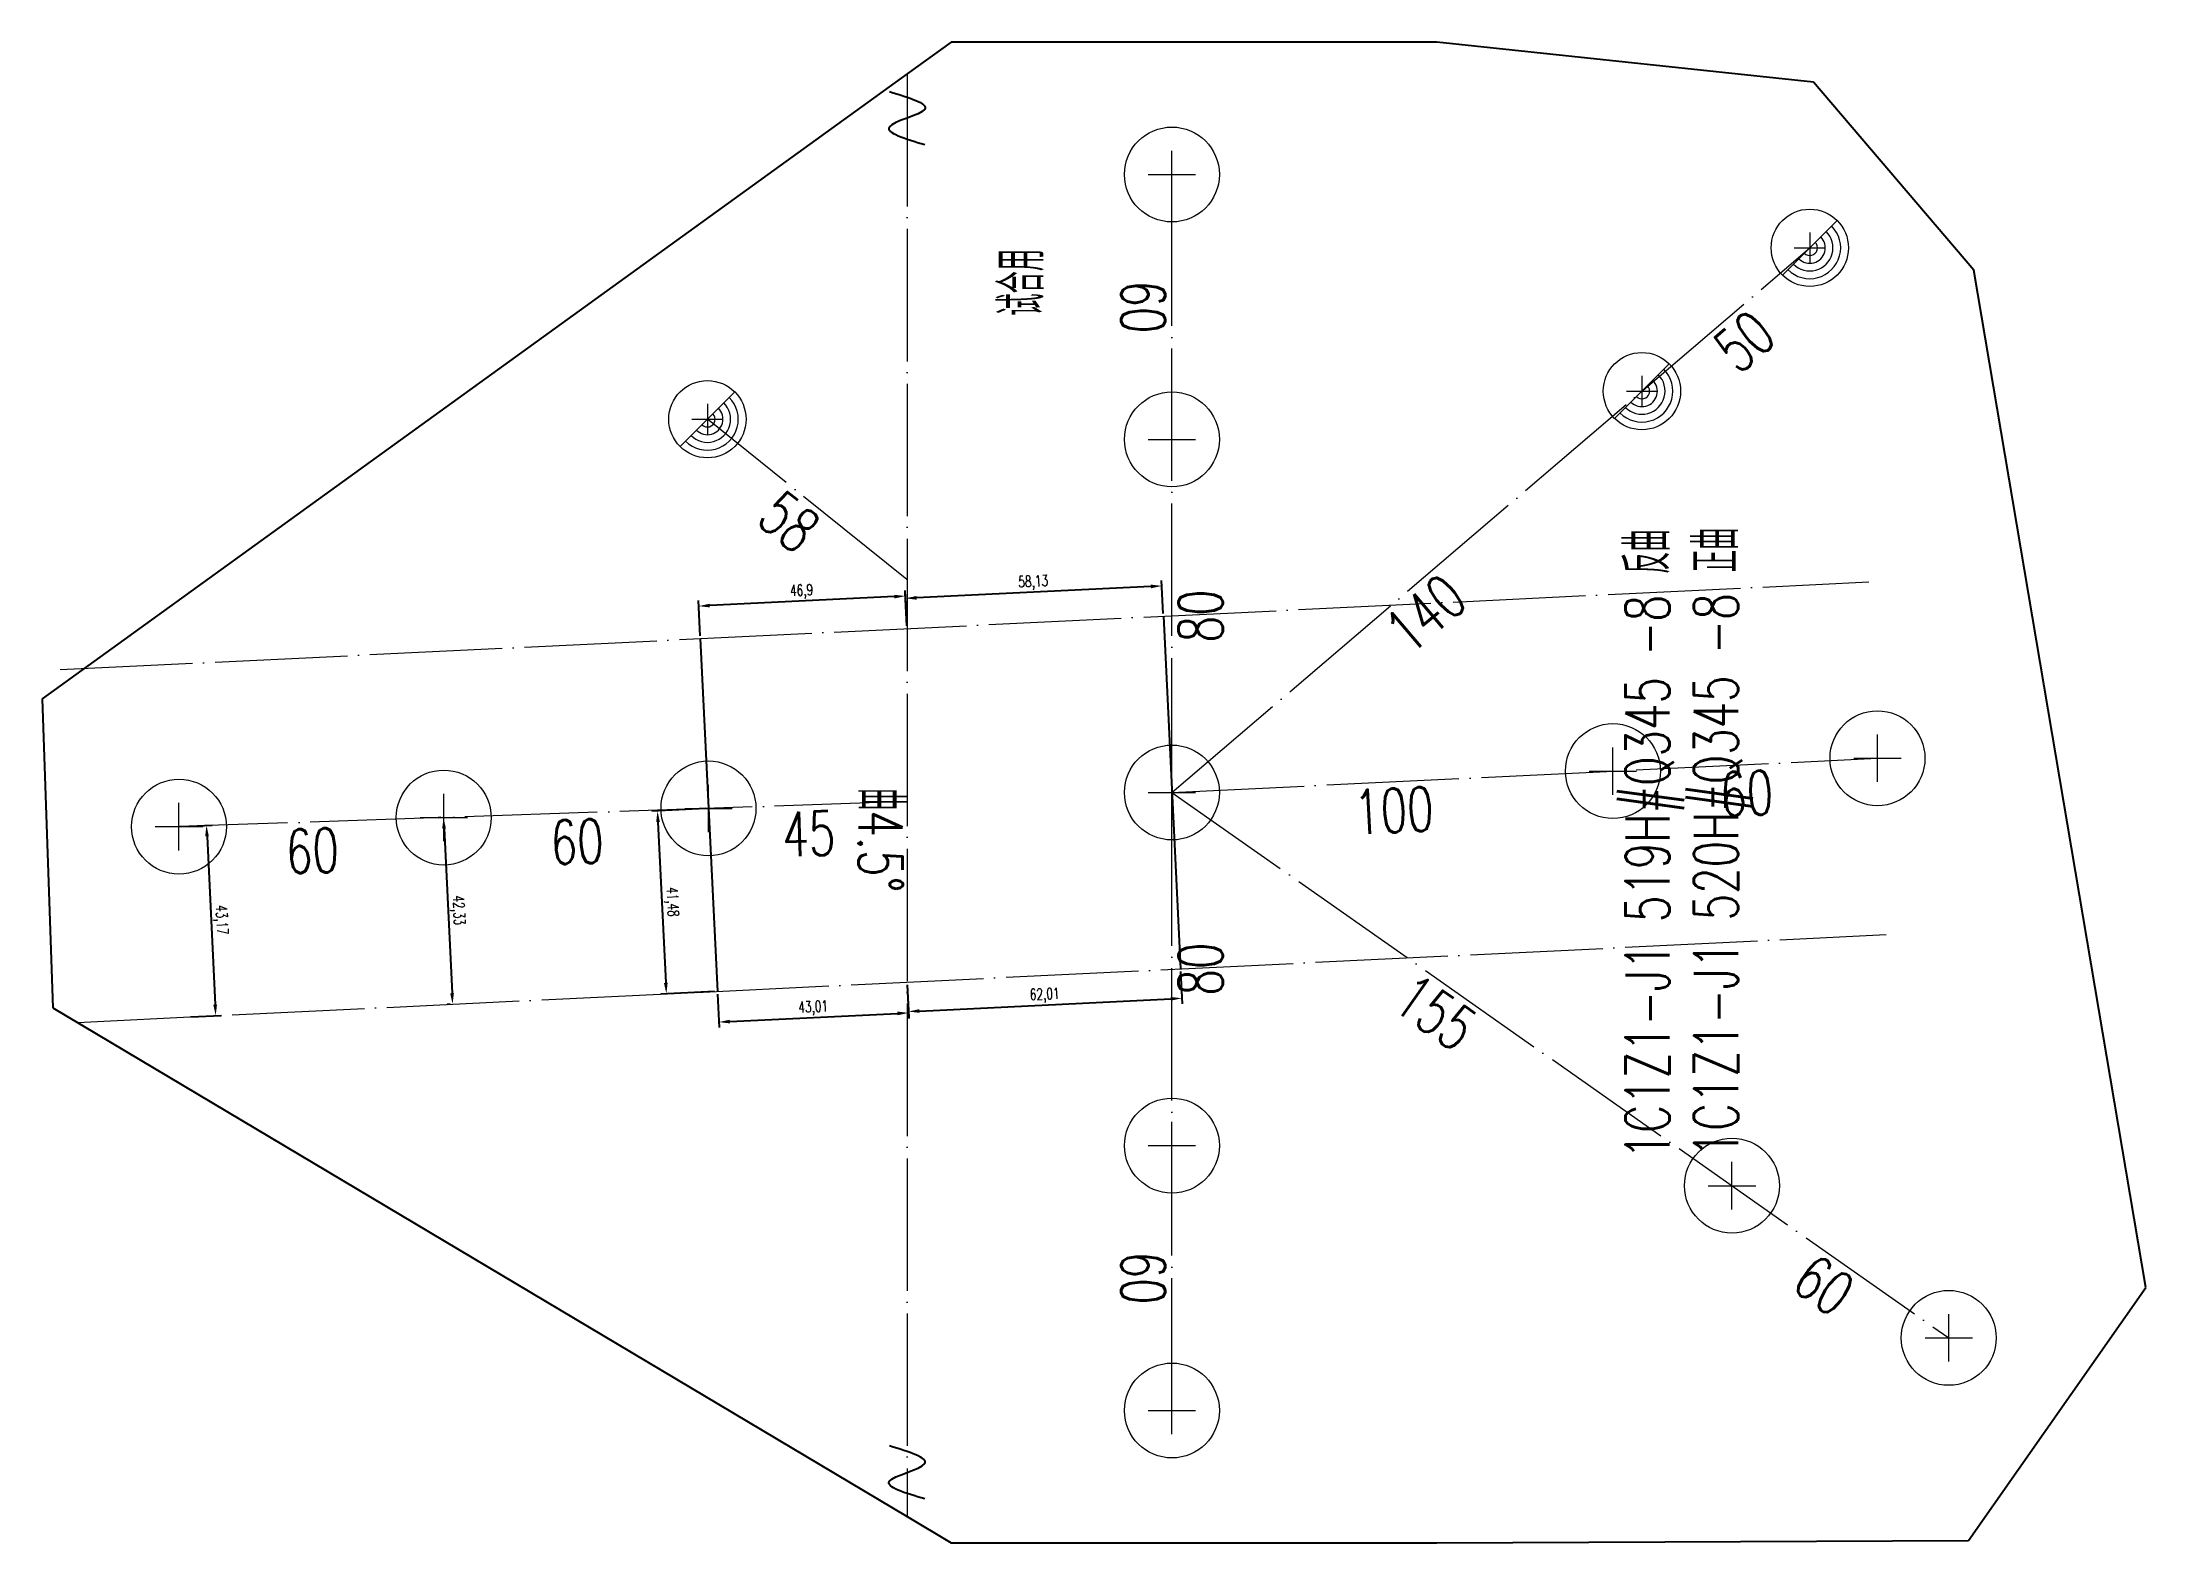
# Model space of a CAD drawing. Header units: millimetres. Extents: x -524 to 9570, y -2481 to 180.
# Drawn here: x 7030.3 to 7506.8, y -2480.6 to -2140.6 of the extents above; entities that cross this region are included whole.
import ezdxf
from ezdxf.enums import TextEntityAlignment as Align

# ---------------------------------------------------------------- set-up
doc = ezdxf.new("R2010")
doc.units = ezdxf.units.MM
doc.header["$LTSCALE"] = 20
doc.header["$PDMODE"] = 1
doc.linetypes.add('DASHDOT2X', pattern=[1.75, 1.5, -0.125, 0, -0.125])
for name, color, linetype, lineweight in [('1', 7, 'Continuous', 25), ('11', 1, 'Continuous', 13), ('12', 7, 'Continuous', 13), ('4', 4, 'Continuous', 18), ('5', 7, 'Continuous', 13), ('7', 3, 'DASHDOT2X', 13), ('8', 6, 'DASHDOT2X', 13)]:
    doc.layers.add(name, color=color, linetype=linetype, lineweight=lineweight)
doc.styles.get("Standard").update_dxf_attribs({"font": 'simplex', "width": 0.7, "bigfont": 'gbhzfs.shx'})
doc.dimstyles.get("Standard").update_dxf_attribs({"dimtxt": 2.5, "dimasz": 1, "dimexe": 1.25, "dimexo": 0, "dimgap": 0.63, "dimtad": 1, "dimzin": 0, "dimdsep": 46, "dimtxsty": 'standard', "dimblk": 'ARCHTICK', "dimblk1": 'ARCHTICK', "dimblk2": 'ARCHTICK', "dimcen": 0.09, "dimadec": 0, "dimazin": 0, "dimtfac": 1, "dimtdec": 1, "dimtix": 1, "dimtmove": 2, "dimatfit": 3, "dimfxl": 0, "dimtolj": 1, "dimtzin": 0, "dimarcsym": 0})

msp = doc.modelspace()

# ---------------------------------------------------------------- texts
at = {"layer": '11', "width": 0.7}
for s, rotation, p in [('60', 270, (7284.686, -2200.62)), ('50', 40.49902, (7412.629, -2204.603)), ('58', 321.23868, (7202.628, -2245.369)), ('140', 40.49892, (7340.389, -2266.3)), ('80', 90, (7287.686, -2270.62)), ('60', 2.77832, (7416.106, -2305.816)), ('100', 2.77832, (7336.2, -2309.694)), ('45', 1.97057, (7203.751, -2314.957)), ('60', 1.97057, (7091.317, -2318.825)), ('60', 1.97057, (7151.282, -2316.762)), ('80', 90, (7287.686, -2350.62)), ('155', 324.92582, (7348.75, -2356.382)), ('60', 270, (7284.686, -2420.62)), ('60', 324.92582, (7436.729, -2418.155))]:
    msp.add_text(s, height=10, rotation=rotation, dxfattribs=at).set_placement(p, align=Align.TOP_CENTER)
at = {"layer": '12', "width": 0.7}
for s, p in [('试合用', (7247.158, -2202.592)), ('1C1Z1-J1 519H#Q345 -8 反曲', (7388.9, -2393.684)), ('1C1Z1-J1 520H#Q345 -8 正曲', (7404.429, -2393.291))]:
    msp.add_text(s, height=10, rotation=90, dxfattribs=at).set_placement(p, align=Align.TOP_LEFT)
at = {"layer": '4', "width": 0.7}
msp.add_text('曲4.5°', height=10, rotation=270, dxfattribs=at).set_placement((7225.186, -2333.255), align=Align.TOP_RIGHT)

# ---------------------------------------------------------------- blocks, each defined once
blk = doc.blocks.new('M20')
for p, q in [((0, -0.5), (0, 0.5)), ((-0.5, 0), (0.5, 0))]:
    blk.add_line(p, q)
blk.add_circle((0, 0), 1)
blk = doc.blocks.new('M16')
for p, q in [((-0.707, -0.707), (0.707, 0.707)), ((-0.4, 0), (0.4, 0)), ((0, 0.4), (0, -0.4))]:
    blk.add_line(p, q)
blk.add_circle((0, 0), 1)
for radius in [0.8, 0.6, 0.4, 0.2]:
    blk.add_arc((0, 0), radius, 225, 45)
blk = doc.blocks.new('*D1857')
at = {"layer": '1', "color": 0, "lineweight": -2}
for p, q in [((7183.25, -2356.29), (7183.62, -2363.88)), ((7226.22, -2354.2), (7226.58, -2361.79)), ((7186.06, -2362.51), (7224.03, -2360.67))]:
    blk.add_line(p, q, dxfattribs=at)
at = {"layer": '1', "color": 0}
for points in [[(7186.04, -2362.09), (7186.08, -2362.93), (7183.56, -2362.63)], [(7224.01, -2360.25), (7224.05, -2361.08), (7226.52, -2360.55)]]:
    blk.add_solid(points, dxfattribs=at)
at = {"layer": 'Defpoints', "color": 0}
for p in [(7226.19, -2353.58), (7183.22, -2355.66), (7226.52, -2360.55)]:
    blk.add_point(p, dxfattribs=at)
at = {"layer": '1', "color": 0, "insert": (7204.94, -2359.48), "char_height": 2.5, "attachment_point": 5, "rotation": 2.7783}
blk.add_mtext('43,01', dxfattribs=at)
blk = doc.blocks.new('*D1858')
at = {"layer": '1', "color": 0, "lineweight": -2}
for p, q in [((7288.15, -2351.2), (7288.51, -2358.48)), ((7226.22, -2354.2), (7226.57, -2361.49)), ((7229.01, -2360.12), (7285.95, -2357.35))]:
    blk.add_line(p, q, dxfattribs=at)
at = {"layer": '1', "color": 0}
for points in [[(7285.93, -2356.94), (7285.97, -2357.77), (7288.45, -2357.23)], [(7228.99, -2359.7), (7229.03, -2360.53), (7226.51, -2360.24)]]:
    blk.add_solid(points, dxfattribs=at)
at = {"layer": 'Defpoints', "color": 0}
for p in [(7226.19, -2353.58), (7288.12, -2350.57), (7288.45, -2357.23)]:
    blk.add_point(p, dxfattribs=at)
at = {"layer": '1', "color": 0, "insert": (7257.38, -2356.62), "char_height": 2.5, "attachment_point": 5, "rotation": 2.7783}
blk.add_mtext('62,01', dxfattribs=at)
blk = doc.blocks.new('*D1859')
at = {"layer": '1', "color": 0, "lineweight": -2}
for p, q in [((7284.22, -2270.04), (7283.85, -2262.58)), ((7226.16, -2272.86), (7225.79, -2265.39)), ((7281.42, -2263.95), (7228.35, -2266.52))]:
    blk.add_line(p, q, dxfattribs=at)
at = {"layer": '1', "color": 0}
for points in [[(7281.4, -2263.53), (7281.44, -2264.36), (7283.91, -2263.82)], [(7228.33, -2266.1), (7228.37, -2266.94), (7225.85, -2266.64)]]:
    blk.add_solid(points, dxfattribs=at)
at = {"layer": 'Defpoints', "color": 0}
for p in [(7225.85, -2266.64), (7284.25, -2270.67), (7226.19, -2273.48)]:
    blk.add_point(p, dxfattribs=at)
at = {"layer": '1', "color": 0, "insert": (7254.78, -2263.12), "char_height": 2.5, "attachment_point": 5, "rotation": 2.7783}
blk.add_mtext('58,13', dxfattribs=at)
blk = doc.blocks.new('*D1860')
at = {"layer": '1', "color": 0, "lineweight": -2}
for p, q in [((7179.31, -2275.13), (7178.93, -2267.15)), ((7223.33, -2266.24), (7181.49, -2268.27)), ((7226.16, -2272.86), (7225.77, -2264.87))]:
    blk.add_line(p, q, dxfattribs=at)
at = {"layer": '1', "color": 0}
for points in [[(7181.46, -2267.86), (7181.51, -2268.69), (7178.99, -2268.4)], [(7223.31, -2265.83), (7223.35, -2266.66), (7225.83, -2266.12)]]:
    blk.add_solid(points, dxfattribs=at)
at = {"layer": 'Defpoints', "color": 0}
for p in [(7178.99, -2268.4), (7179.35, -2275.76), (7226.19, -2273.48)]:
    blk.add_point(p, dxfattribs=at)
at = {"layer": '1', "color": 0, "insert": (7202.31, -2265.15), "char_height": 2.5, "attachment_point": 5, "rotation": 2.7783}
blk.add_mtext('46,9', dxfattribs=at)
blk = doc.blocks.new('*D1861')
at = {"layer": '1', "color": 0, "lineweight": -2}
for p, q in [((7180.59, -2314.26), (7168.41, -2314.85)), ((7169.78, -2317.29), (7171.55, -2353.73)), ((7182.6, -2355.69), (7170.42, -2356.28))]:
    blk.add_line(p, q, dxfattribs=at)
at = {"layer": '1', "color": 0}
for points in [[(7170.2, -2317.27), (7169.37, -2317.31), (7169.66, -2314.79)], [(7171.97, -2353.71), (7171.13, -2353.75), (7171.67, -2356.22)]]:
    blk.add_solid(points, dxfattribs=at)
at = {"layer": 'Defpoints', "color": 0}
for p in [(7181.21, -2314.23), (7171.67, -2356.22), (7183.22, -2355.66)]:
    blk.add_point(p, dxfattribs=at)
at = {"layer": '1', "color": 0, "insert": (7172.78, -2335.41), "char_height": 2.5, "attachment_point": 5, "rotation": 272.7783}
blk.add_mtext('41,48', dxfattribs=at)
blk = doc.blocks.new('*D1862')
at = {"layer": '1', "color": 0, "lineweight": -2}
for p, q in [((7120.62, -2316.32), (7119.95, -2316.36)), ((7121.32, -2318.79), (7123.13, -2356.08)), ((7122.68, -2358.6), (7122, -2358.63))]:
    blk.add_line(p, q, dxfattribs=at)
at = {"layer": '1', "color": 0}
for points in [[(7121.74, -2318.77), (7120.9, -2318.81), (7121.2, -2316.3)], [(7123.55, -2356.06), (7122.71, -2356.1), (7123.25, -2358.57)]]:
    blk.add_solid(points, dxfattribs=at)
at = {"layer": 'Defpoints', "color": 0}
for p in [(7121.25, -2316.29), (7123.25, -2358.57), (7123.3, -2358.57)]:
    blk.add_point(p, dxfattribs=at)
at = {"layer": '1', "color": 0, "insert": (7124.34, -2337.33), "char_height": 2.5, "attachment_point": 5, "rotation": 272.7783}
blk.add_mtext('42,33', dxfattribs=at)
blk = doc.blocks.new('*D1863')
at = {"layer": '1', "color": 0, "lineweight": -2}
for p, q in [((7061.91, -2318.33), (7068.76, -2317.99)), ((7067.63, -2320.55), (7069.48, -2358.68)), ((7064, -2361.45), (7070.85, -2361.12))]:
    blk.add_line(p, q, dxfattribs=at)
at = {"layer": '1', "color": 0}
for points in [[(7068.04, -2320.53), (7067.21, -2320.57), (7067.51, -2318.06)], [(7069.89, -2358.66), (7069.06, -2358.7), (7069.6, -2361.18)]]:
    blk.add_solid(points, dxfattribs=at)
at = {"layer": 'Defpoints', "color": 0}
for p in [(7061.28, -2318.36), (7063.38, -2361.48), (7069.6, -2361.18)]:
    blk.add_point(p, dxfattribs=at)
at = {"layer": '1', "color": 0, "insert": (7070.66, -2339.51), "char_height": 2.5, "attachment_point": 5, "rotation": 272.7783}
blk.add_mtext('43,17', dxfattribs=at)

# ---------------------------------------------------------------- dimensions: what is measured, and where the dimension line sits
at = {"layer": '1'}
for p1, p2, distance, picture, middle in [((7226.186, -2273.484), (7179.345, -2275.757), -7.37, '*D1860', (7202.306, -2265.148)), ((7284.246, -2270.667), (7226.186, -2273.484), -6.851, '*D1859', (7254.782, -2263.122)), ((7181.212, -2314.231), (7183.223, -2355.663), -11.566, '*D1861', (7172.776, -2335.405)), ((7061.283, -2318.358), (7063.376, -2361.479), 6.231, '*D1863', (7070.664, -2339.514)), ((7121.248, -2316.294), (7123.299, -2358.571), -0.049, '*D1862', (7124.335, -2337.333)), ((7183.223, -2355.663), (7226.186, -2353.578), -6.976, '*D1857', (7204.94, -2359.478)), ((7226.186, -2353.578), (7288.124, -2350.573), -6.667, '*D1858', (7257.376, -2356.624))]:
    dim = msp.add_aligned_dim(p1=p1, p2=p2, distance=distance, dimstyle='standard', override={"dimasz": 2.5, "dimexo": 0.625, "dimgap": 0.625, "dimzin": 8, "dimdsep": 44, "dimcen": 2.5, "dimtdec": 2, "dimtix": 0, "dimtmove": 0, "dimtolj": 0, "dimtzin": 8}, dxfattribs=at)
    dim.commit()
    dim.dimension.update_dxf_attribs({"geometry": picture, "text_midpoint": middle})

# ---------------------------------------------------------------- linework, layer by layer
at = {"layer": '1'}
for p, q in [((7236.186, -2140.62), (7226.186, -2147.845)), ((7346.186, -2140.62), (7236.186, -2140.62)), ((7431.491, -2149.699), (7346.186, -2140.62)), ((7226.186, -2147.845), (7030.269, -2289.407)), ((7467.86, -2192.283), (7431.491, -2149.699)), ((7506.805, -2422.778), (7467.86, -2192.283)), ((7284.246, -2270.667), (7288.124, -2350.573)), ((7179.345, -2275.757), (7183.223, -2355.663)), ((7030.269, -2289.407), (7032.676, -2359.365)), ((7032.676, -2359.365), (7226.186, -2474.661)), ((7466.58, -2480.067), (7506.805, -2422.778)), ((7226.186, -2474.661), (7236.186, -2480.62)), ((7236.186, -2480.62), (7346.186, -2480.62)), ((7346.186, -2480.62), (7466.58, -2480.067))]:
    msp.add_line(p, q, dxfattribs=at)
for points in [[(7222.186, -2151.845), (7230.186, -2155.845), (7222.186, -2159.845), (7230.186, -2163.845)], [(7230.186, -2470.661), (7222.186, -2466.661), (7230.186, -2462.661), (7222.186, -2458.661)]]:
    msp.add_spline(points, degree=3, dxfattribs=at)
at = {"layer": '7'}
for p, q in [((7286.186, -2450.62), (7286.186, -2170.62)), ((7286.185, -2310.62), (7430.665, -2187.227)), ((7226.16, -2262.339), (7180.974, -2226.059)), ((7034.392, -2282.792), (7444.059, -2262.911)), ((7286.186, -2310.62), (7445.998, -2302.864)), ((7286.186, -2310.62), (7462.144, -2434.166)), ((7226.186, -2312.684), (7061.283, -2318.358)), ((7038.269, -2362.698), (7447.937, -2342.817))]:
    msp.add_line(p, q, dxfattribs=at)
at = {"layer": '8'}
msp.add_line((7226.186, -2147.845), (7226.186, -2474.661), dxfattribs=at)

# ---------------------------------------------------------------- block references
at = {"layer": '5'}
for name, p, xscale, yscale, zscale in [('M20', (7286.186, -2170.62), 10.75, 10.75, 10.75), ('M16', (7430.665, -2187.227), 8.75, 8.75, 8.75), ('M16', (7392.644, -2219.699), 8.75, 8.75, 8.75), ('M16', (7180.974, -2226.059), 8.75, 8.75, 8.75), ('M20', (7286.186, -2230.62), 10.75, 10.75, 10.75), ('M20', (7445.998, -2302.864), 10.75, 10.75, 10.75), ('M20', (7386.068, -2305.772), 10.75, 10.75, 10.75), ('M20', (7286.186, -2310.62), 10.75, 10.75, 10.75), ('M20', (7121.248, -2316.294), 10.75, 10.75, 10.75), ('M20', (7181.212, -2314.231), 10.75, 10.75, 10.75), ('M20', (7061.283, -2318.358), 10.75, 10.75, 10.75), ('M20', (7286.186, -2390.62), 10.75, 10.75, 10.75), ('M20', (7413.039, -2399.688), 10.75, 10.75, 10.75), ('M20', (7462.144, -2434.166), 10.75, 10.75, 10.75), ('M20', (7286.186, -2450.62), 10.75, 10.75, 10.75)]:
    msp.add_blockref(name, p, dxfattribs=dict(at, xscale=xscale, yscale=yscale, zscale=zscale))

msp.set_redraw_order([(e.dxf.handle, doc.entitydb.next_handle()) for e in msp.query("TEXT MTEXT ATTDEF DIMENSION ARC_DIMENSION")])  # texts and dimensions are drawn at this point

doc.saveas('drawing.dxf')
